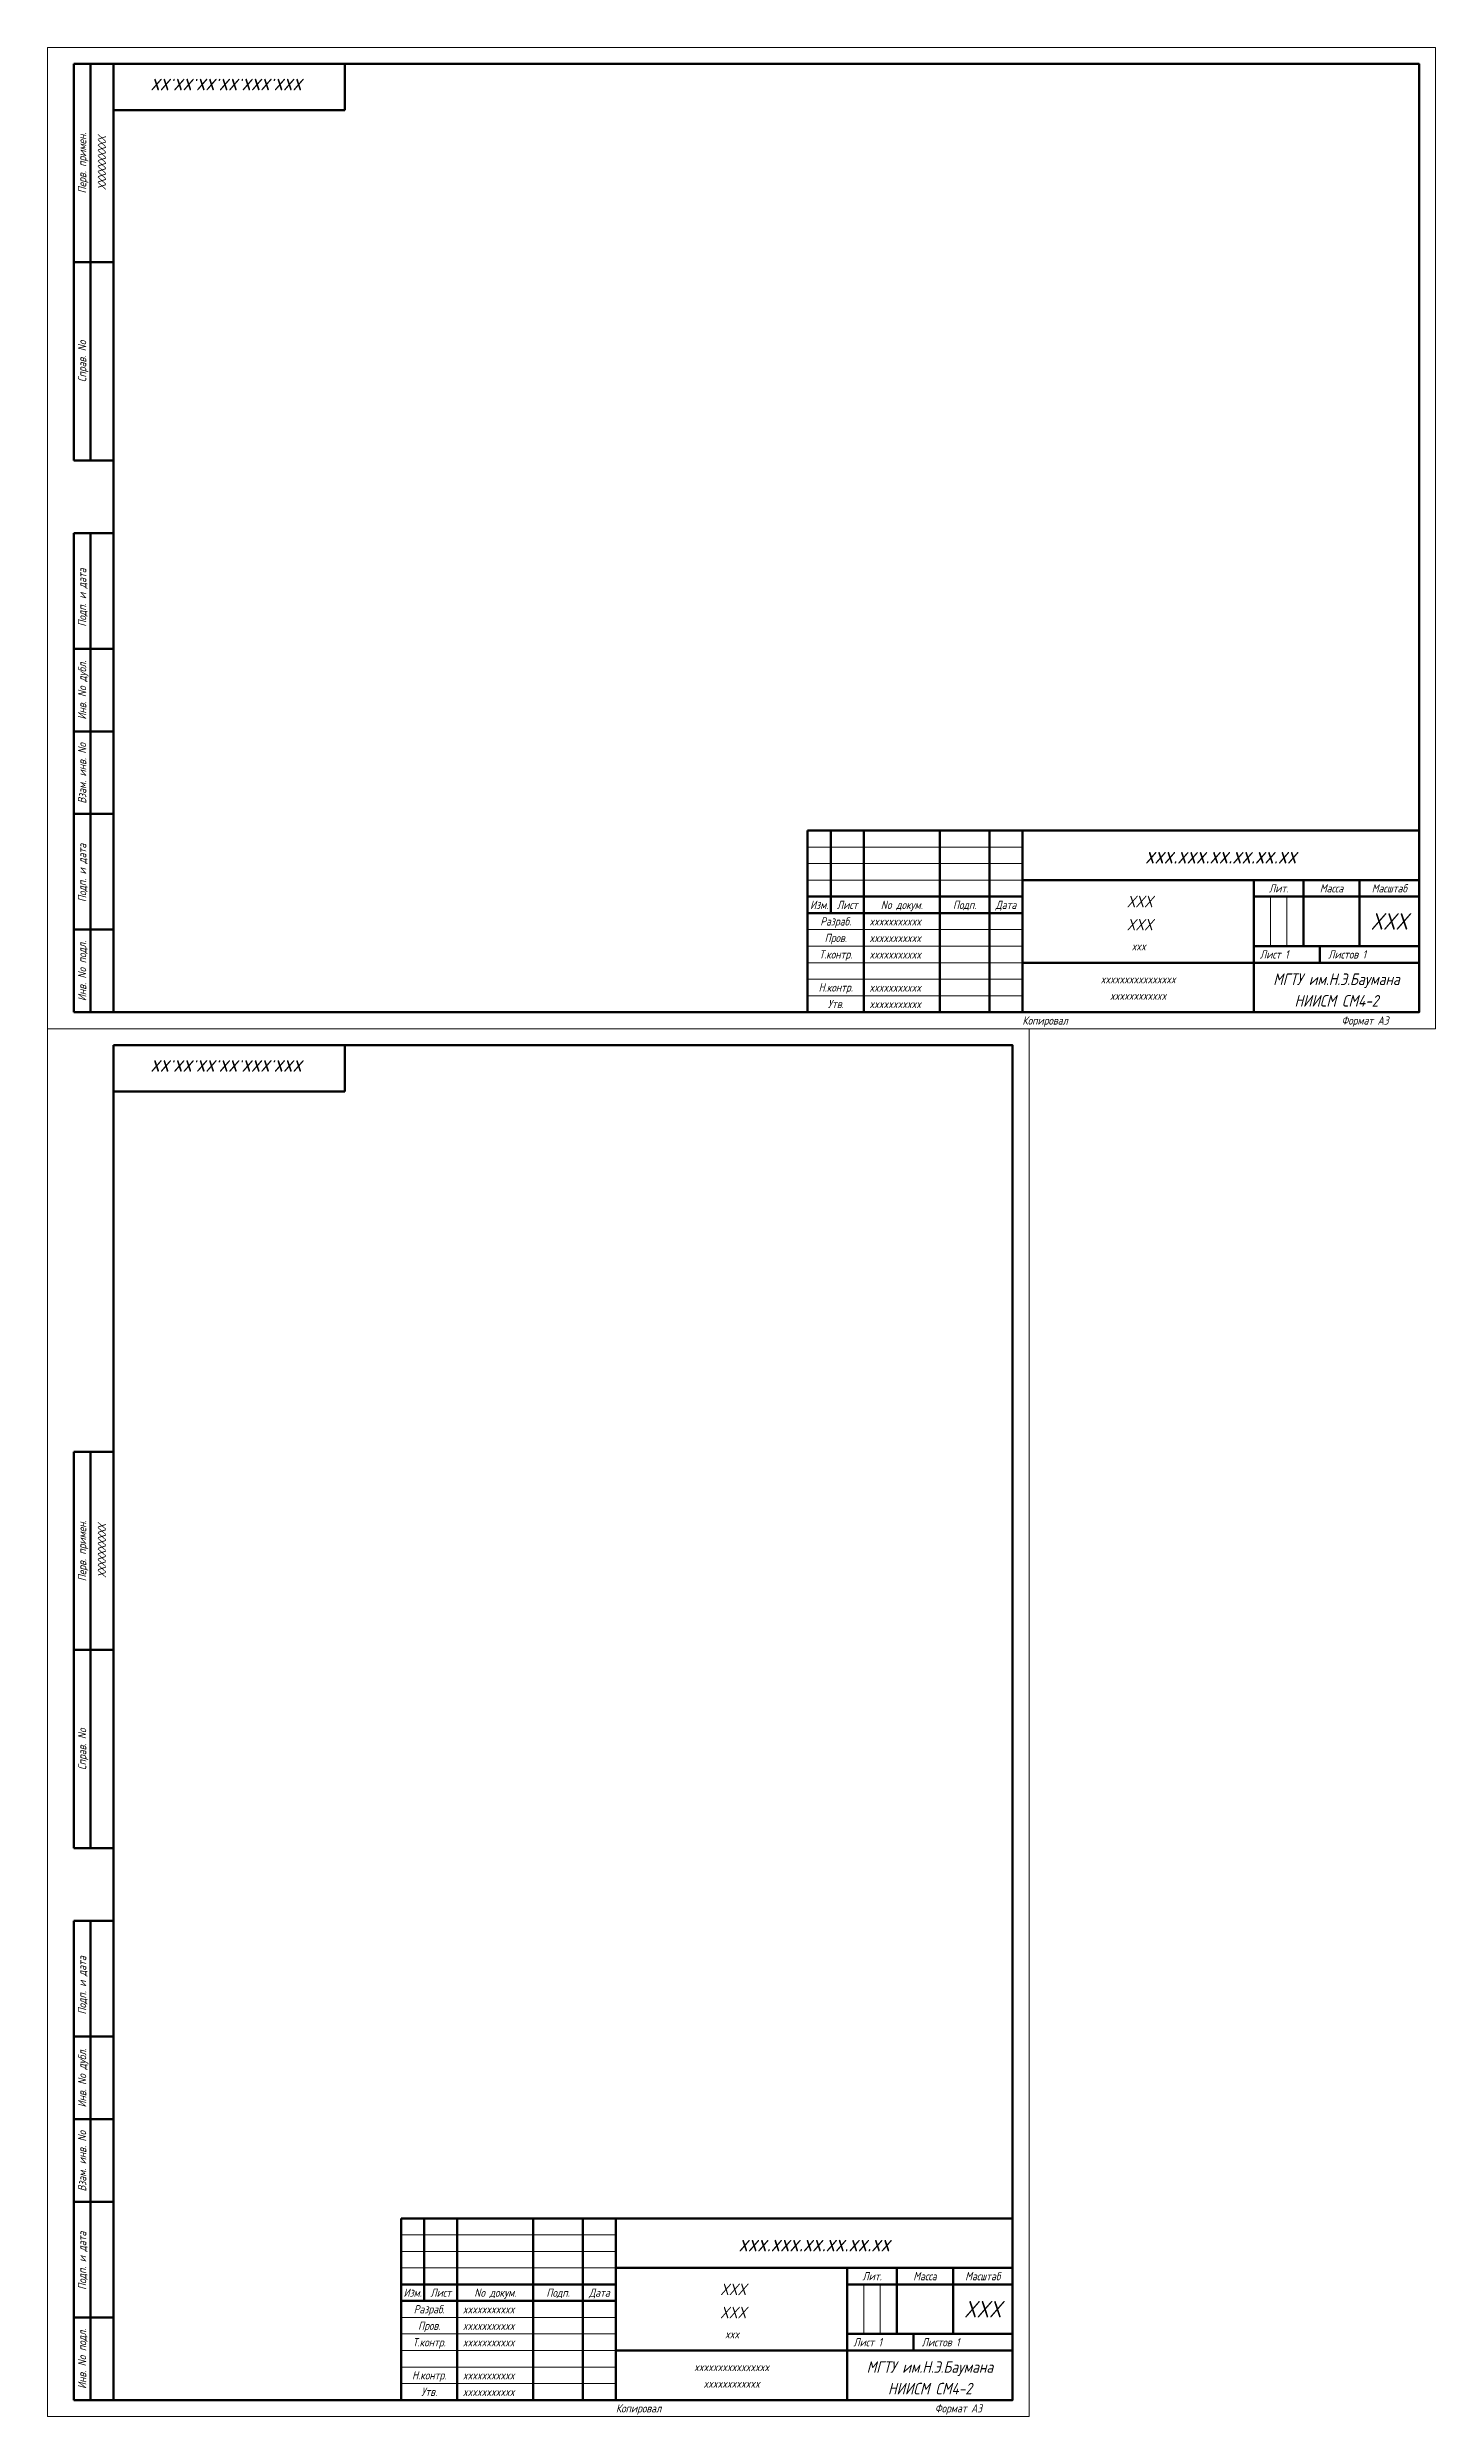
# Model space of a CAD drawing. Header units: millimetres. Extents: x 108 to 2419, y -459 to 1780.
# Drawn here: x 1789 to 2209, y -38 to 679 of the extents above; entities that cross this region are included whole.
import ezdxf
from ezdxf.enums import TextEntityAlignment as Align

# ---------------------------------------------------------------- set-up
doc = ezdxf.new("R2010")
doc.units = ezdxf.units.MM
for name, color, linetype, lineweight in [('OSN25', 2, 'Continuous', 20), ('OSN50', 3, 'Continuous', 50), ('TEXT', 1, 'Continuous', 30)]:
    doc.layers.add(name, color=color, linetype=linetype, lineweight=lineweight)
doc.styles.add('E', font='simplex.shx', dxfattribs={"width": 0.8, "oblique": 15})

msp = doc.modelspace()

# ---------------------------------------------------------------- texts
at = {"layer": 'TEXT', "style": 'E', "oblique": 15, "width": 0.8}
for s, height, rotation, p in [('xxx.xxx.xx.xx.xx.xx', 5, 180, (1844.37, 666.68)), ('Перв. примен.', 2.5, 90, (1799.87, 643.68)), ('ХХХХХХХХХХ', 2.5, 90, (1805.87, 643.68)), ('Справ. No', 2.5, 90, (1799.87, 583.68)), ('Подп. и дата', 2.5, 90, (1799.87, 512.18)), ('Инв. No дубл.', 2.5, 90, (1799.87, 484.17)), ('Взам. инв. No', 2.5, 90, (1799.87, 459.01)), ('Подп. и дата', 2.5, 90, (1799.87, 428.84)), ('Инв. No подл.', 2.5, 90, (1799.87, 399.17)), ('xxx.xxx.xx.xx.xx.xx', 5, 180, (1844.37, 369.68)), ('Перв. примен.', 2.5, 90, (1799.87, 223.68)), ('ХХХХХХХХХХ', 2.5, 90, (1805.87, 223.68)), ('Справ. No', 2.5, 90, (1799.87, 163.68)), ('Подп. и дата', 2.5, 90, (1799.87, 92.18)), ('Инв. No дубл.', 2.5, 90, (1799.87, 64.17)), ('Взам. инв. No', 2.5, 90, (1799.87, 39.01)), ('Подп. и дата', 2.5, 90, (1799.87, 8.84)), ('Инв. No подл.', 2.5, 90, (1799.87, -20.83))]:
    msp.add_text(s, height=height, rotation=rotation, dxfattribs=at).set_placement(p, align=Align.MIDDLE_CENTER)
for s, height, p in [('xxx.xxx.xx.xx.xx.xx', 5, (2144.37, 434.18)), ('Лит.', 2.5, (2161.87, 424.18)), ('Масса', 2.5, (2177.87, 424.18)), ('Масштаб', 2.5, (2195.37, 424.18)), ('Изм.', 2.5, (2022.87, 419.18)), ('Лист', 2.5, (2031.37, 419.18)), ('No докум.', 2.5, (2047.87, 419.18)), ('Подп.', 2.5, (2066.87, 419.18)), ('Дата', 2.5, (2079.37, 419.18)), ('XXX', 3.5, (2119.87, 420.18)), ('XXX', 5, (2195.37, 414.18)), ('Разраб.', 2.5, (2027.87, 414.18)), ('Пров.', 2.5, (2027.87, 409.18)), ('XXX', 3.5, (2119.87, 413.18)), ('Т.контр.', 2.5, (2027.87, 404.18)), ('xxx', 2.5, (2119.52, 406.64)), ('Н.контр.', 2.5, (2027.87, 394.18)), ('xxxxxxxxxxxxxxxx', 2.5, (2119.37, 396.68)), ('МГТУ им.Н.Э.Баумана', 3.5, (2179.37, 396.68)), ('Утв.', 2.5, (2027.87, 389.18)), ('xxxxxxxxxxxx', 2.5, (2119.37, 391.68)), ('НИИСМ СМ4-2', 3.5, (2179.37, 390.14)), ('xxx.xxx.xx.xx.xx.xx', 5, (2021.37, 14.18)), ('Изм.', 2.5, (1899.87, -0.82)), ('Лист', 2.5, (1908.37, -0.82)), ('No докум.', 2.5, (1924.87, -0.82)), ('Подп.', 2.5, (1943.87, -0.82)), ('Дата', 2.5, (1956.37, -0.82)), ('XXX', 3.5, (1996.87, 0.18)), ('Лит.', 2.5, (2038.87, 4.18)), ('Масса', 2.5, (2054.87, 4.18)), ('Масштаб', 2.5, (2072.37, 4.18)), ('Разраб.', 2.5, (1904.87, -5.82)), ('XXX', 3.5, (1996.87, -6.82)), ('XXX', 5, (2072.37, -5.82)), ('Пров.', 2.5, (1904.87, -10.82)), ('xxx', 2.5, (1996.52, -13.36)), ('Т.контр.', 2.5, (1904.87, -15.82)), ('Н.контр.', 2.5, (1904.87, -25.82)), ('xxxxxxxxxxxxxxxx', 2.5, (1996.37, -23.32)), ('xxxxxxxxxxxx', 2.5, (1996.37, -28.32)), ('МГТУ им.Н.Э.Баумана', 3.5, (2056.37, -23.32)), ('НИИСМ СМ4-2', 3.5, (2056.37, -29.86)), ('Утв.', 2.5, (1904.87, -30.82))]:
    msp.add_text(s, height=height, dxfattribs=at).set_placement(p, align=Align.MIDDLE_CENTER)
for s, p in [('xxxxxxxxxxx', (2038.07, 414.18)), ('xxxxxxxxxxx', (2038.07, 409.18)), ('xxxxxxxxxxx', (2038.07, 404.18)), ('Лист 1', (2156.21, 404.18)), ('Листов 1', (2176.88, 404.18)), ('xxxxxxxxxxx', (2038.07, 394.18)), ('xxxxxxxxxxx', (2038.07, 389.18)), ('xxxxxxxxxxx', (1915.07, -5.82)), ('xxxxxxxxxxx', (1915.07, -10.82)), ('xxxxxxxxxxx', (1915.07, -15.82)), ('Лист 1', (2033.21, -15.82)), ('Листов 1', (2053.88, -15.82)), ('xxxxxxxxxxx', (1915.07, -25.82)), ('xxxxxxxxxxx', (1915.07, -30.82))]:
    msp.add_text(s, height=2.5, dxfattribs=at).set_placement(p, align=Align.MIDDLE_LEFT)
at = {"layer": 'TEXT', "linetype": 'Continuous', "style": 'E', "oblique": 15, "width": 0.8}
for s, p in [('Копировал', (2084.37, 382.93)), ('Формат A3', (2180.87, 382.93)), ('Копировал', (1961.37, -37.07)), ('Формат A3', (2057.87, -37.07))]:
    msp.add_text(s, height=2.5, dxfattribs=at).set_placement(p)

# ---------------------------------------------------------------- linework, layer by layer
at = {"layer": 'OSN25'}
for p, q in [((2019.37, 436.68), (2084.37, 436.68)), ((2019.37, 431.68), (2084.37, 431.68)), ((2019.37, 426.68), (2084.37, 426.68)), ((2159.37, 421.68), (2159.37, 406.68)), ((2164.37, 421.68), (2164.37, 406.68)), ((2019.37, 411.68), (2084.37, 411.68)), ((2019.37, 406.68), (2084.37, 406.68)), ((2019.37, 401.68), (2084.37, 401.68)), ((2019.37, 396.68), (2084.37, 396.68)), ((2019.37, 391.68), (2084.37, 391.68)), ((1896.37, 16.68), (1961.37, 16.68)), ((1896.37, 11.68), (1961.37, 11.68)), ((1896.37, 6.68), (1961.37, 6.68)), ((2036.37, 1.68), (2036.37, -13.32)), ((2041.37, 1.68), (2041.37, -13.32)), ((1896.37, -8.32), (1961.37, -8.32)), ((1896.37, -13.32), (1961.37, -13.32)), ((1896.37, -18.32), (1961.37, -18.32)), ((1896.37, -23.32), (1961.37, -23.32)), ((1896.37, -28.32), (1961.37, -28.32))]:
    msp.add_line(p, q, dxfattribs=at)
at = {"layer": 'OSN25', "linetype": 'Continuous'}
for points in [[(1789.37, 381.68), (2209.37, 381.68), (2209.37, 678.68), (1789.37, 678.68)], [(1789.37, 381.68), (1789.37, -38.32), (2086.37, -38.32), (2086.37, 381.68)]]:
    msp.add_lwpolyline(points, close=True, dxfattribs=at)
at = {"layer": 'OSN50'}
for p, q in [((1802.37, 673.68), (1802.37, 553.68)), ((1802.37, 386.68), (1802.37, 531.68)), ((2169.37, 426.68), (2169.37, 406.68)), ((2186.37, 426.68), (2186.37, 406.68)), ((1802.37, 253.68), (1802.37, 133.68)), ((1802.37, -33.32), (1802.37, 111.68)), ((2046.37, 6.68), (2046.37, -13.32)), ((2063.37, 6.68), (2063.37, -13.32))]:
    msp.add_line(p, q, dxfattribs=at)
for points in [[(1809.37, 673.68), (1797.37, 673.68)], [(1797.37, 673.68), (1797.37, 553.68)], [(1879.37, 659.68), (1879.37, 673.68)], [(1809.37, 659.68), (1879.37, 659.68)], [(1809.37, 613.68), (1797.37, 613.68)], [(1797.37, 553.68), (1809.37, 553.68)], [(1797.37, 386.68), (1797.37, 531.68)], [(1809.37, 531.68), (1797.37, 531.68)], [(1809.37, 496.68), (1797.37, 496.68)], [(1809.37, 471.68), (1797.37, 471.68)], [(1809.37, 446.68), (1797.37, 446.68)], [(2019.37, 441.68), (2204.37, 441.68)], [(2019.37, 386.68), (2019.37, 441.68)], [(2026.37, 441.68), (2026.37, 416.68)], [(2036.37, 441.68), (2036.37, 386.68)], [(2059.37, 441.68), (2059.37, 386.68)], [(2074.37, 441.68), (2074.37, 386.68)], [(2084.37, 441.68), (2084.37, 386.68)], [(2084.37, 426.68), (2204.37, 426.68)], [(2154.37, 426.68), (2154.37, 386.68)], [(2019.37, 421.68), (2084.37, 421.68)], [(2019.37, 416.68), (2084.37, 416.68)], [(2154.37, 421.68), (2204.37, 421.68)], [(1809.37, 411.68), (1797.37, 411.68)], [(2084.37, 401.68), (2204.37, 401.68)], [(2154.37, 406.68), (2204.37, 406.68)], [(2174.37, 406.68), (2174.37, 401.68)], [(1809.37, 386.68), (1797.37, 386.68)], [(1879.37, 362.68), (1879.37, 376.68)], [(1809.37, 362.68), (1879.37, 362.68)], [(1809.37, 253.68), (1797.37, 253.68)], [(1797.37, 253.68), (1797.37, 133.68)], [(1809.37, 193.68), (1797.37, 193.68)], [(1797.37, 133.68), (1809.37, 133.68)], [(1797.37, -33.32), (1797.37, 111.68)], [(1809.37, 111.68), (1797.37, 111.68)], [(1809.37, 76.68), (1797.37, 76.68)], [(1809.37, 51.68), (1797.37, 51.68)], [(1809.37, 26.68), (1797.37, 26.68)], [(1896.37, -33.32), (1896.37, 21.68)], [(1896.37, 21.68), (2081.37, 21.68)], [(1903.37, 21.68), (1903.37, -3.32)], [(1913.37, 21.68), (1913.37, -33.32)], [(1936.37, 21.68), (1936.37, -33.32)], [(1951.37, 21.68), (1951.37, -33.32)], [(1961.37, 21.68), (1961.37, -33.32)], [(1896.37, 1.68), (1961.37, 1.68)], [(1961.37, 6.68), (2081.37, 6.68)], [(2031.37, 6.68), (2031.37, -33.32)], [(2031.37, 1.68), (2081.37, 1.68)], [(1896.37, -3.32), (1961.37, -3.32)], [(1809.37, -8.32), (1797.37, -8.32)], [(2031.37, -13.32), (2081.37, -13.32)], [(2051.37, -13.32), (2051.37, -18.32)], [(1961.37, -18.32), (2081.37, -18.32)], [(1809.37, -33.32), (1797.37, -33.32)]]:
    msp.add_lwpolyline(points, dxfattribs=at)
at = {"layer": 'OSN50', "linetype": 'Continuous'}
for points in [[(1809.37, 386.68), (2204.37, 386.68), (2204.37, 673.68), (1809.37, 673.68)], [(1809.37, 376.68), (1809.37, -33.32), (2081.37, -33.32), (2081.37, 376.68)]]:
    msp.add_lwpolyline(points, close=True, dxfattribs=at)

msp.set_redraw_order([(e.dxf.handle, doc.entitydb.next_handle()) for e in msp.query("TEXT MTEXT ATTDEF DIMENSION ARC_DIMENSION")])  # texts and dimensions are drawn at this point

doc.saveas('drawing.dxf')
